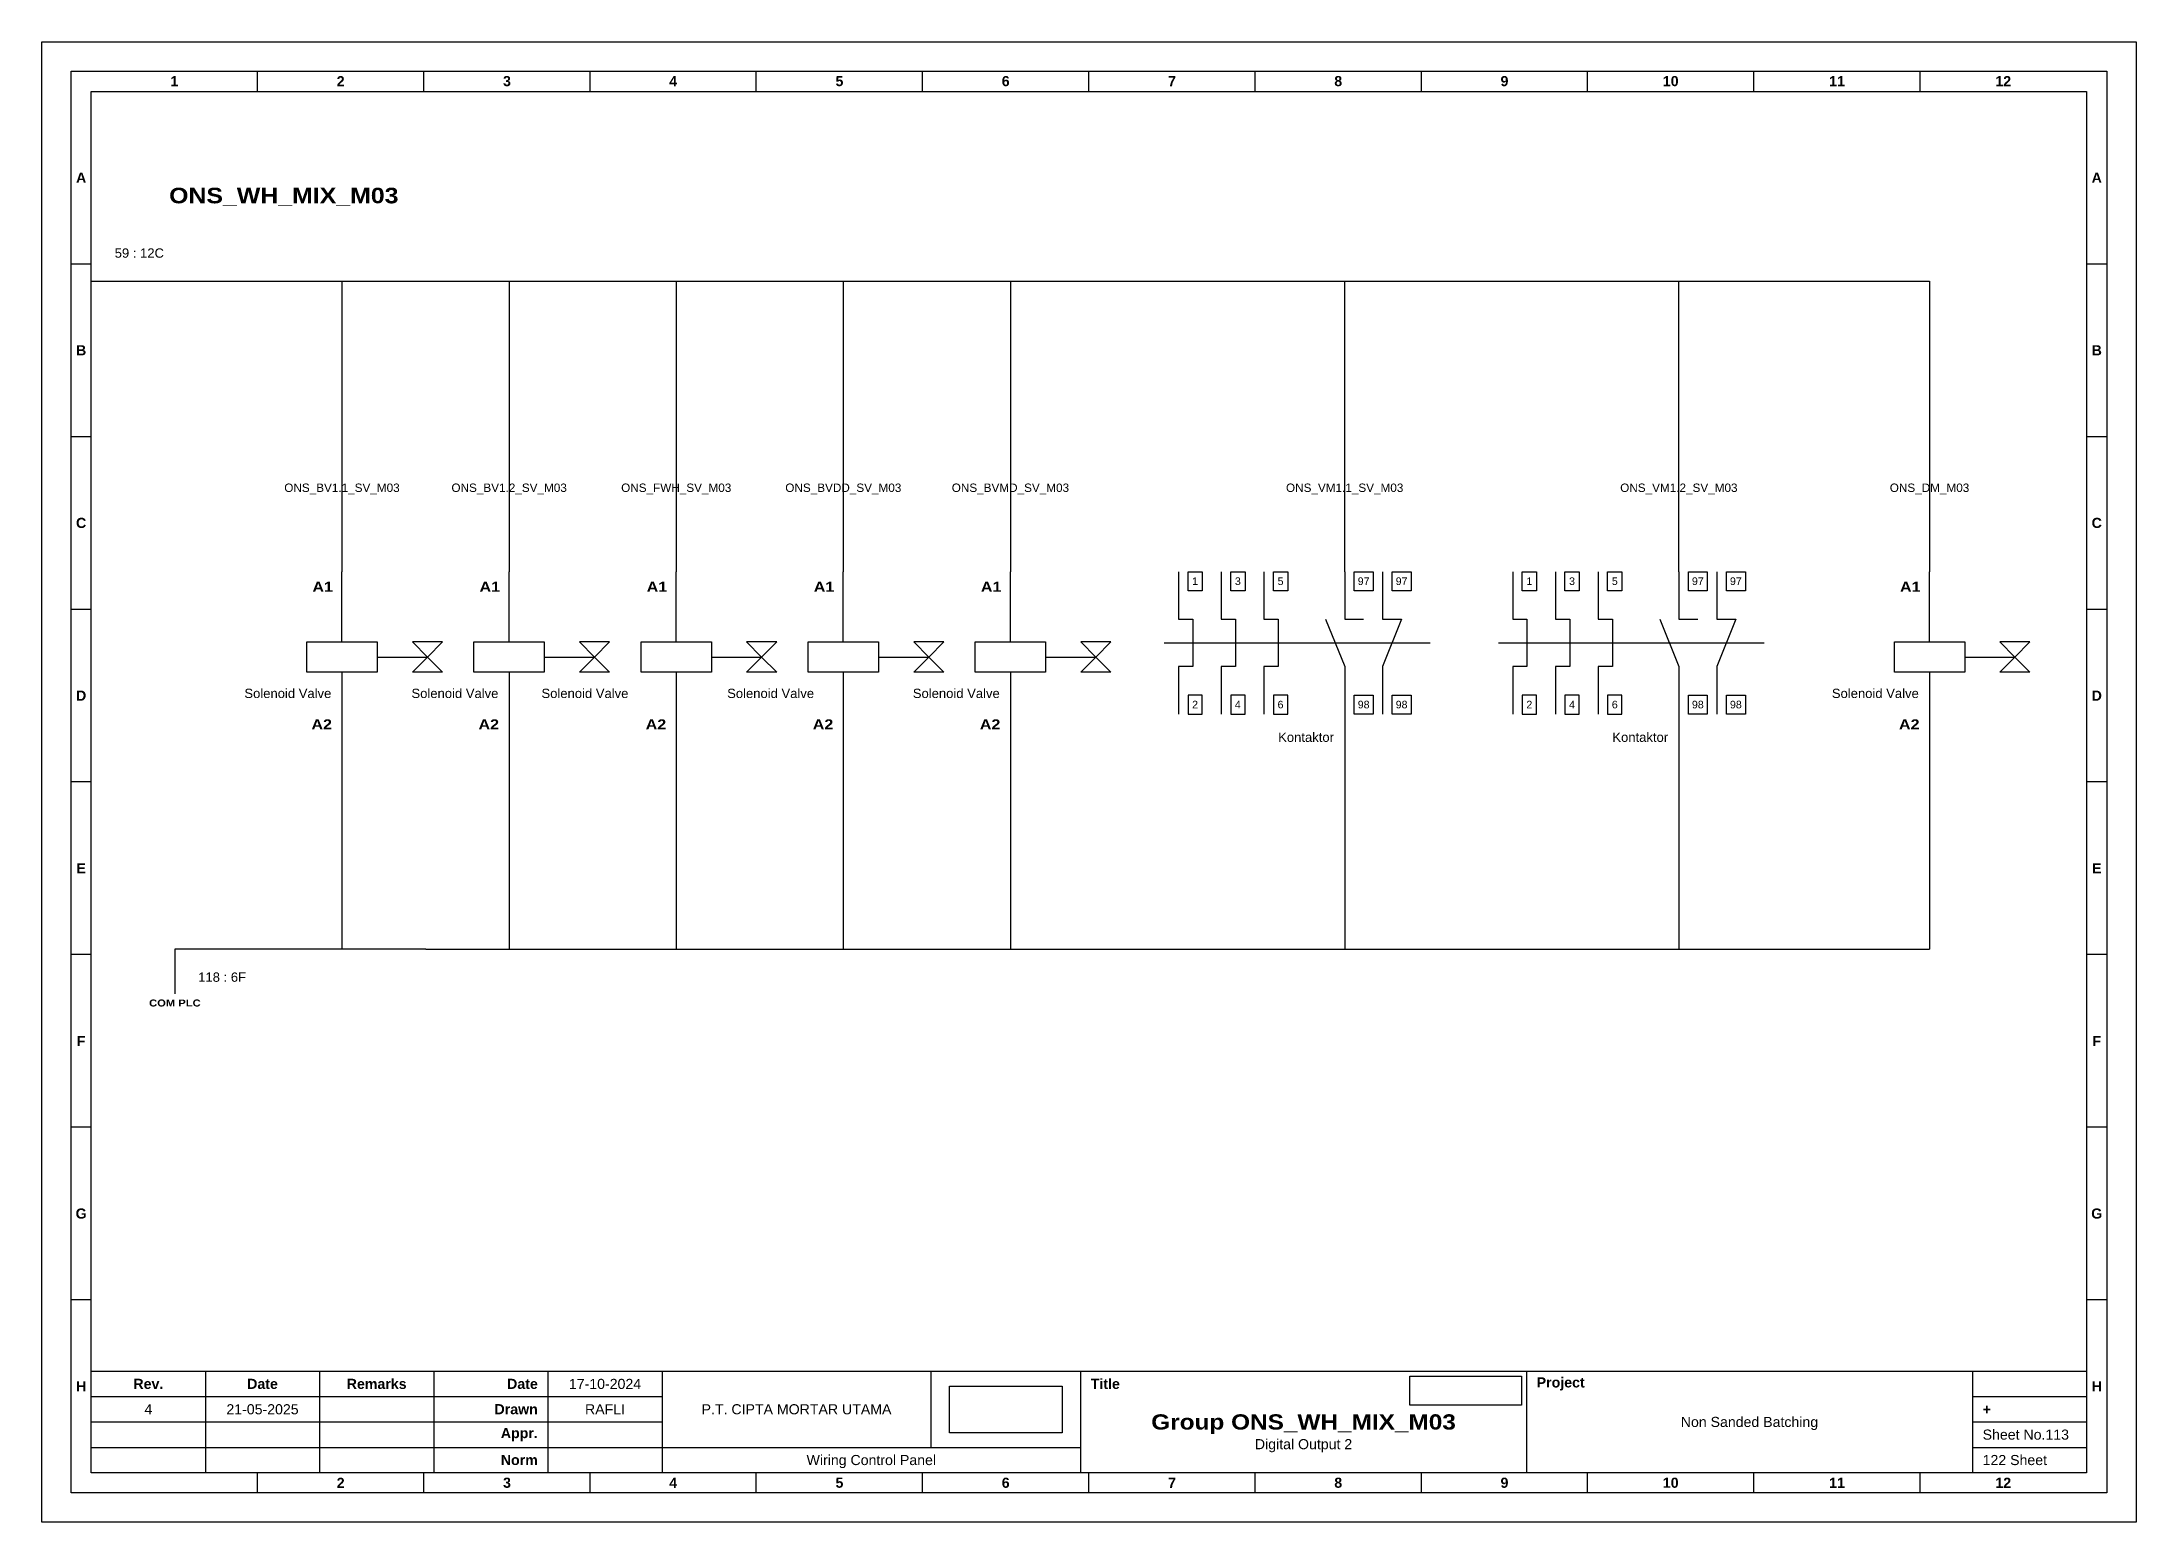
# Model space of a CAD drawing. Header units: centimetres. Extents: x 960 to 2473, y 652 to 2370.
# Drawn here: x 1270.4 to 1539.7, y 890.1 to 1080.5 of the extents above; entities that cross this region are included whole.
import ezdxf
from ezdxf.enums import TextEntityAlignment as Align

# ---------------------------------------------------------------- set-up
doc = ezdxf.new("R2010")
doc.units = ezdxf.units.CM
doc.header["$MEASUREMENT"] = 0
doc.styles.add('Bold', font='ariblk.ttf', dxfattribs={"height": 25.4})
doc.styles.get("Standard").update_dxf_attribs({"font": 'arial.ttf'})
picture_1 = doc.add_image_def('image1.png', size_in_pixel=(2048, 847))
picture_2 = doc.add_image_def('image2.png', size_in_pixel=(2092, 542))

msp = doc.modelspace()

# ---------------------------------------------------------------- texts
at = {"ltscale": 500, "style": 'Bold'}
msp.add_text('ONS_WH_MIX_M03', height=2, dxfattribs=at).set_placement((1286.76, 1059.7))
at = {"ltscale": 500}
for s, p in [('59 : 12C', (1279.76, 1053.9)), ('118 : 6F', (1290.5, 960.76))]:
    msp.add_text(s, height=1.2, dxfattribs=at).set_placement(p, align=Align.TOP_LEFT)
at = {"ltscale": 50}
for s, p in [('ONS_BV1.1_SV_M03', (1308.99, 1023.11)), ('ONS_BV1.2_SV_M03', (1330.49, 1023.11)), ('ONS_FWH_SV_M03', (1351.98, 1023.11)), ('ONS_BVDD_SV_M03', (1373.47, 1023.11)), ('ONS_BVMD_SV_M03', (1394.96, 1023.11)), ('ONS_VM1.1_SV_M03', (1437.95, 1023.11)), ('ONS_VM1.2_SV_M03', (1480.93, 1023.11)), ('ONS_DM_M03', (1513.17, 1023.11))]:
    msp.add_text(s, height=1.08, dxfattribs=at).set_placement(p, align=Align.MIDDLE_CENTER)
at = {"ltscale": 500, "style": 'Bold'}
for p in [(1307.83, 1011.02), (1329.32, 1011.02), (1350.82, 1011.02), (1372.31, 1011.02), (1393.8, 1011.02), (1512.01, 1011.02)]:
    msp.add_text('A1', height=1.292, dxfattribs=at).set_placement(p, align=Align.TOP_RIGHT)
at = {"ltscale": 500}
for s, p in [('1', (1418.71, 1011.09)), ('3', (1424.21, 1011.09)), ('5', (1429.7, 1011.09)), ('97', (1440.39, 1011.09)), ('97', (1445.27, 1011.09)), ('1', (1461.7, 1011.09)), ('3', (1467.19, 1011.09)), ('5', (1472.69, 1011.09)), ('97', (1483.37, 1011.09)), ('97', (1488.26, 1011.09)), ('2', (1418.71, 995.22)), ('4', (1424.21, 995.22)), ('6', (1429.7, 995.22)), ('98', (1440.39, 995.22)), ('98', (1445.27, 995.22)), ('2', (1461.7, 995.22)), ('4', (1467.19, 995.22)), ('6', (1472.69, 995.22)), ('98', (1483.37, 995.22)), ('98', (1488.26, 995.22))]:
    msp.add_text(s, height=0.977, dxfattribs=at).set_placement(p, align=Align.MIDDLE_CENTER)
at = {"ltscale": 50}
for s, p in [('Solenoid Valve', (1307.62, 995.7)), ('Solenoid Valve', (1329.11, 995.7)), ('Solenoid Valve', (1345.83, 995.7)), ('Solenoid Valve', (1369.71, 995.7)), ('Solenoid Valve', (1393.59, 995.7)), ('Solenoid Valve', (1511.79, 995.7)), ('Kontaktor', (1436.57, 990.06)), ('Kontaktor', (1479.55, 990.06))]:
    msp.add_text(s, height=1.2, dxfattribs=at).set_placement(p, align=Align.BOTTOM_RIGHT)
at = {"ltscale": 500, "style": 'Bold'}
for p in [(1307.7, 991.64), (1329.19, 991.64), (1350.69, 991.64), (1372.18, 991.64), (1393.67, 991.64), (1511.88, 991.64)]:
    msp.add_text('A2', height=1.292, dxfattribs=at).set_placement(p, align=Align.BOTTOM_RIGHT)
at = {"ltscale": 50, "style": 'Bold'}
msp.add_text('COM PLC', height=0.9, dxfattribs=at).set_placement((1287.5, 957.28), align=Align.TOP_CENTER)

# ---------------------------------------------------------------- blocks, each defined once
blk = doc.blocks.new('KOP MU PROJECT')
at = {"color": 6, "ltscale": 50}
for p, q in [((27.74, 184.05), (27.74, 186.66)), ((49.13, 184.05), (49.13, 186.66)), ((70.51, 184.05), (70.51, 186.66)), ((91.89, 184.05), (91.89, 186.66)), ((113.27, 184.05), (113.27, 186.66)), ((134.66, 184.05), (134.66, 186.66)), ((156.04, 184.05), (156.04, 186.66)), ((177.42, 184.05), (177.42, 186.66)), ((198.8, 184.05), (198.8, 186.66)), ((220.19, 184.05), (220.19, 186.66)), ((241.57, 184.05), (241.57, 186.66)), ((6.36, 161.84), (3.75, 161.84)), ((265.59, 161.84), (262.98, 161.84)), ((6.36, 139.63), (3.75, 139.63)), ((265.59, 139.63), (262.98, 139.63)), ((6.36, 117.42), (3.75, 117.42)), ((265.59, 117.42), (262.98, 117.42)), ((6.36, 95.22), (3.75, 95.22)), ((265.59, 95.22), (262.98, 95.22)), ((6.36, 73.01), (3.75, 73.01)), ((265.59, 73.01), (262.98, 73.01)), ((6.36, 50.8), (3.75, 50.8)), ((265.59, 50.8), (262.98, 50.8)), ((6.36, 28.59), (3.75, 28.59)), ((265.59, 28.59), (262.98, 28.59)), ((27.74, 3.75), (27.74, 6.36)), ((49.13, 3.75), (49.13, 6.36)), ((70.51, 3.75), (70.51, 6.36)), ((91.89, 3.75), (91.89, 6.36)), ((113.27, 3.75), (113.27, 6.36)), ((134.66, 3.75), (134.66, 6.36)), ((156.04, 3.75), (156.04, 6.36)), ((177.42, 3.75), (177.42, 6.36)), ((198.8, 3.75), (198.8, 6.36)), ((220.19, 3.75), (220.19, 6.36)), ((241.57, 3.75), (241.57, 6.36))]:
    blk.add_line(p, q, dxfattribs=at)
at = {"ltscale": 50}
for p, q in [((6.36, 19.41), (262.98, 19.41)), ((21.04, 19.41), (21.04, 6.36)), ((35.72, 19.41), (35.72, 6.36)), ((50.41, 19.41), (50.41, 6.36)), ((65.09, 19.41), (65.09, 6.36)), ((79.77, 19.41), (79.77, 6.36)), ((114.35, 19.41), (114.35, 9.62)), ((133.6, 19.41), (133.6, 6.36)), ((190.95, 19.41), (190.95, 6.36)), ((248.3, 19.41), (248.3, 6.36)), ((6.36, 16.15), (79.77, 16.15)), ((248.3, 16.15), (262.98, 16.15)), ((6.36, 12.89), (79.77, 12.89)), ((248.3, 12.89), (262.98, 12.89)), ((6.36, 9.62), (133.6, 9.62)), ((248.3, 9.62), (262.98, 9.62))]:
    blk.add_line(p, q, dxfattribs=at)
at = {"color": 1, "ltscale": 50}
blk.add_lwpolyline([(269.34, 0), (0, 0), (0, 190.41), (269.34, 190.41)], close=True, dxfattribs=at)
at = {"color": 6, "ltscale": 50}
for points in [[(265.59, 3.75), (3.75, 3.75), (3.75, 186.66), (265.59, 186.66)], [(262.98, 6.36), (6.36, 6.36), (6.36, 184.05), (262.98, 184.05)]]:
    blk.add_lwpolyline(points, close=True, dxfattribs=at)
at = {"ltscale": 50, "char_height": 1.305, "attachment_point": 4}
for s, width, heights, insert in [('\\pxqc;{\\fArial|b1|i0|c0|p34;1}', 21.3825, [2.51], (6.36, 185.36)), ('\\pxqc;{\\fArial|b1|i0|c0|p34;2}', 21.3825, [2.51], (27.74, 185.36)), ('\\pxqc;{\\fArial|b1|i0|c0|p34;3}', 21.3825, [2.51], (49.13, 185.36)), ('\\pxqc;{\\fArial|b1|i0|c0|p34;4}', 21.3825, [2.51], (70.51, 185.36)), ('\\pxqc;{\\fArial|b1|i0|c0|p34;5}', 21.3825, [2.51], (91.89, 185.36)), ('\\pxqc;{\\fArial|b1|i0|c0|p34;6}', 21.3825, [2.51], (113.27, 185.36)), ('\\pxqc;{\\fArial|b1|i0|c0|p34;7}', 21.3825, [2.51], (134.66, 185.36)), ('\\pxqc;{\\fArial|b1|i0|c0|p34;8}', 21.3825, [2.51], (156.04, 185.36)), ('\\pxqc;{\\fArial|b1|i0|c0|p34;9}', 21.3825, [2.51], (177.42, 185.36)), ('\\pxqc;{\\fArial|b1|i0|c0|p34;10}', 21.3825, [2.51], (198.8, 185.36)), ('\\pxqc;{\\fArial|b1|i0|c0|p34;11}', 21.3825, [2.51], (220.19, 185.36)), ('\\pxqc;{\\fArial|b1|i0|c0|p34;12}', 21.3825, [2.51], (241.57, 185.36)), ('\\pxqc;{\\fArial|b1|i0|c0|p34;A}', 2.61, [2.51], (3.75, 172.95)), ('\\pxqc;{\\fArial|b1|i0|c0|p34;A}', 2.61, [2.51], (262.98, 172.95)), ('\\pxqc;{\\fArial|b1|i0|c0|p34;B}', 2.61, [2.51], (3.75, 150.74)), ('\\pxqc;{\\fArial|b1|i0|c0|p34;B}', 2.61, [2.51], (262.98, 150.74)), ('\\pxqc;{\\fArial|b1|i0|c0|p34;C}', 2.61, [2.51], (3.75, 128.53)), ('\\pxqc;{\\fArial|b1|i0|c0|p34;C}', 2.61, [2.51], (262.98, 128.53)), ('\\pxqc;{\\fArial|b1|i0|c0|p34;D}', 2.61, [2.51], (3.75, 106.32)), ('\\pxqc;{\\fArial|b1|i0|c0|p34;D}', 2.61, [2.51], (262.98, 106.32)), ('\\pxqc;{\\fArial|b1|i0|c0|p34;E}', 2.61, [2.51], (3.75, 84.11)), ('\\pxqc;{\\fArial|b1|i0|c0|p34;E}', 2.61, [2.51], (262.98, 84.11)), ('\\pxqc;{\\fArial|b1|i0|c0|p34;F}', 2.61, [2.51], (3.75, 61.9)), ('\\pxqc;{\\fArial|b1|i0|c0|p34;F}', 2.61, [2.51], (262.98, 61.9)), ('\\pxqc;{\\fArial|b1|i0|c0|p34;G}', 2.61, [2.51], (3.75, 39.69)), ('\\pxqc;{\\fArial|b1|i0|c0|p34;G}', 2.61, [2.51], (262.98, 39.69)), ('\\pxqc;{\\fArial|b1|i0|c0|p34;H}', 2.61, [2.51], (3.75, 17.47)), ('\\pxqc;{\\fArial|b1|i0|c0|p34;Rev.}', 14.6811, [2.88], (6.36, 17.78)), ('\\pxqc;{\\fArial|b1|i0|c0|p34;Date}', 14.6811, [2.88], (21.04, 17.78)), ('\\pxqc;{\\fArial|b1|i0|c0|p34;Remarks}', 14.6811, [2.88], (35.72, 17.78)), ('\\pxqr;{\\fArial|b1|i0|c0|p34;Date}', 13.3761, [2.88], (50.41, 17.78)), ('\\pxql;{\\fArial|b1|i0|c0|p34;Title}', 50.2419, [2.88], (134.9, 17.78)), ('\\pxql;{\\fArial|b1|i0|c0|p34;Project}', 50.2419, [2.88], (192.25, 17.78)), ('\\pxqc;{\\fArial|b1|i0|c0|p34;H}', 2.61, [2.51], (262.98, 17.47)), ('\\pxqr;{\\fArial|b1|i0|c0|p34;Drawn}', 13.3761, [2.88], (50.41, 14.52)), ('\\pxql;{\\fArial|b1|i0|c0|p34;+}', 14.6811, [2.88], (249.61, 14.52)), ('\\pxqr;{\\fArial|b1|i0|c0|p34;Appr.}', 13.3761, [2.88], (50.41, 11.26)), ('\\pxqr;{\\fArial|b1|i0|c0|p34;Norm}', 13.3761, [2.88], (50.41, 7.99)), ('\\pxqc;{\\fArial|b1|i0|c0|p34;2}', 21.3825, [2.51], (27.74, 5.06)), ('\\pxqc;{\\fArial|b1|i0|c0|p34;3}', 21.3825, [2.51], (49.13, 5.06)), ('\\pxqc;{\\fArial|b1|i0|c0|p34;4}', 21.3825, [2.51], (70.51, 5.06)), ('\\pxqc;{\\fArial|b1|i0|c0|p34;5}', 21.3825, [2.51], (91.89, 5.06)), ('\\pxqc;{\\fArial|b1|i0|c0|p34;6}', 21.3825, [2.51], (113.27, 5.06)), ('\\pxqc;{\\fArial|b1|i0|c0|p34;7}', 21.3825, [2.51], (134.66, 5.06)), ('\\pxqc;{\\fArial|b1|i0|c0|p34;8}', 21.3825, [2.51], (156.04, 5.06)), ('\\pxqc;{\\fArial|b1|i0|c0|p34;9}', 21.3825, [2.51], (177.42, 5.06)), ('\\pxqc;{\\fArial|b1|i0|c0|p34;10}', 21.3825, [2.51], (198.8, 5.06)), ('\\pxqc;{\\fArial|b1|i0|c0|p34;11}', 21.3825, [2.51], (220.19, 5.06)), ('\\pxqc;{\\fArial|b1|i0|c0|p34;12}', 21.3825, [2.51], (241.57, 5.06))]:
    blk.add_mtext_dynamic_manual_height_columns(s, width=width, gutter_width=0.0326, heights=heights, dxfattribs=dict(at, insert=insert))
at = {"ltscale": 50}
for tag, p in [('DATECREATED', (72.43, 17.78)), ('REV', (13.7, 14.52)), ('REVDATE', (28.38, 14.52)), ('REMARKS', (43.06, 14.52)), ('DRAWN', (72.43, 14.52)), ('COMPANY', (97.06, 14.52)), ('PROJECT', (219.62, 12.89)), ('APPR', (72.43, 11.26)), ('NORM', (72.43, 7.99)), ('DRAWINGCATEGORY', (106.68, 7.99)), ('DESCRIPTION', (162.27, 10.03))]:
    blk.add_attdef(tag, text='', height=1.3, dxfattribs=at).set_placement(p, align=Align.MIDDLE_CENTER)
at = {"ltscale": 50, "style": 'Bold'}
blk.add_attdef('TITLE', text='', height=1.96, dxfattribs=at).set_placement((162.27, 12.89), align=Align.MIDDLE_CENTER)
at = {"ltscale": 50}
for tag, p in [('SHEETNUMBER', (249.61, 11.26)), ('TOTALSHEET', (249.61, 7.99))]:
    blk.add_attdef(tag, text='', height=1.3, dxfattribs=at).set_placement(p, align=Align.MIDDLE_LEFT)
image = blk.add_image(picture_1, insert=(116.72, 11.48), size_in_units=(14.5, 6), dxfattribs=at)
image.dxf.flags = 15
image = blk.add_image(picture_2, insert=(175.94, 15.04), size_in_units=(14.36, 3.72), dxfattribs=at)
image.dxf.flags = 15

# ---------------------------------------------------------------- linework, layer by layer
at = {"color": 146, "ltscale": 50, "true_color": 0x105689}
for p, q in [((1276.76, 1049.7), (1298.25, 1049.7)), ((1298.25, 1049.7), (1319.74, 1049.7)), ((1308.99, 1049.7), (1308.99, 1012.31)), ((1319.74, 1049.7), (1341.23, 1049.7)), ((1330.49, 1049.7), (1330.49, 1012.31)), ((1341.23, 1049.7), (1362.72, 1049.7)), ((1351.98, 1049.7), (1351.98, 1012.31)), ((1362.72, 1049.7), (1384.22, 1049.7)), ((1373.47, 1049.7), (1373.47, 1012.31)), ((1384.22, 1049.7), (1405.71, 1049.7)), ((1394.96, 1049.7), (1394.96, 1012.31)), ((1405.71, 1049.7), (1427.2, 1049.7)), ((1427.2, 1049.7), (1448.69, 1049.7)), ((1437.95, 1012.31), (1437.95, 1049.7)), ((1448.69, 1049.7), (1470.18, 1049.7)), ((1470.18, 1049.7), (1513.17, 1049.7)), ((1480.93, 1012.31), (1480.93, 1049.7)), ((1513.17, 1049.7), (1513.17, 1012.31)), ((1437.95, 994), (1437.95, 963.76)), ((1480.93, 994), (1480.93, 963.76)), ((1308.99, 990.62), (1308.99, 963.76)), ((1330.49, 990.34), (1330.49, 963.76)), ((1351.98, 990.34), (1351.98, 963.76)), ((1373.47, 990.34), (1373.47, 963.76)), ((1394.96, 990.34), (1394.96, 963.76)), ((1513.17, 990.34), (1513.17, 963.76)), ((1319.78, 963.76), (1287.5, 963.76)), ((1287.5, 963.76), (1287.5, 960.88)), ((1319.78, 963.76), (1362.8, 963.76)), ((1362.8, 963.76), (1362.8, 963.76)), ((1362.8, 963.76), (1405.82, 963.76)), ((1405.82, 963.76), (1513.17, 963.76)), ((1287.5, 960.88), (1287.5, 958))]:
    msp.add_line(p, q, dxfattribs=at)
at = {"ltscale": 50}
for p, q in [((1308.99, 1003.27), (1308.99, 1012.31)), ((1330.49, 1003.27), (1330.49, 1012.31)), ((1351.98, 1003.27), (1351.98, 1012.31)), ((1373.47, 1003.27), (1373.47, 1012.31)), ((1394.96, 1003.27), (1394.96, 1012.31)), ((1437.95, 1012.31), (1437.95, 1006.21)), ((1442.83, 1012.31), (1442.83, 1006.21)), ((1480.93, 1012.31), (1480.93, 1006.21)), ((1485.81, 1012.31), (1485.81, 1006.21)), ((1513.17, 1003.27), (1513.17, 1012.31)), ((1414.75, 1003.16), (1448.94, 1003.16)), ((1457.73, 1003.16), (1491.92, 1003.16)), ((1308.99, 999.39), (1308.99, 990.34)), ((1313.52, 1001.33), (1319.98, 1001.33)), ((1330.49, 999.39), (1330.49, 990.34)), ((1335.01, 1001.33), (1341.47, 1001.33)), ((1351.98, 999.39), (1351.98, 990.34)), ((1356.5, 1001.33), (1362.96, 1001.33)), ((1373.47, 999.39), (1373.47, 990.34)), ((1377.99, 1001.33), (1384.46, 1001.33)), ((1394.96, 999.39), (1394.96, 990.34)), ((1399.49, 1001.33), (1405.95, 1001.33)), ((1437.95, 1000.1), (1437.95, 994)), ((1442.83, 1000.1), (1442.83, 994)), ((1480.93, 1000.1), (1480.93, 994)), ((1485.81, 1000.1), (1485.81, 994)), ((1513.17, 999.39), (1513.17, 990.34)), ((1517.69, 1001.33), (1524.15, 1001.33))]:
    msp.add_line(p, q, dxfattribs=at)
at = {"color": 1, "ltscale": 50}
for points in [[(1416.58, 1012.31), (1416.58, 1006.21), (1418.41, 1006.21), (1418.41, 1000.1), (1416.58, 1000.1), (1416.58, 994)], [(1422.07, 1012.31), (1422.07, 1006.21), (1423.9, 1006.21), (1423.9, 1000.1), (1422.07, 1000.1), (1422.07, 994)], [(1427.57, 1012.31), (1427.57, 1006.21), (1429.4, 1006.21), (1429.4, 1000.1), (1427.57, 1000.1), (1427.57, 994)], [(1459.56, 1012.31), (1459.56, 1006.21), (1461.39, 1006.21), (1461.39, 1000.1), (1459.56, 1000.1), (1459.56, 994)], [(1465.06, 1012.31), (1465.06, 1006.21), (1466.89, 1006.21), (1466.89, 1000.1), (1465.06, 1000.1), (1465.06, 994)], [(1470.55, 1012.31), (1470.55, 1006.21), (1472.38, 1006.21), (1472.38, 1000.1), (1470.55, 1000.1), (1470.55, 994)]]:
    msp.add_lwpolyline(points, dxfattribs=at)
at = {"ltscale": 50}
for points in [[(1417.8, 1012.31), (1419.63, 1012.31), (1419.63, 1009.87), (1417.8, 1009.87)], [(1423.29, 1012.31), (1425.13, 1012.31), (1425.13, 1009.87), (1423.29, 1009.87)], [(1428.79, 1012.31), (1430.62, 1012.31), (1430.62, 1009.87), (1428.79, 1009.87)], [(1439.17, 1012.31), (1441.61, 1012.31), (1441.61, 1009.87), (1439.17, 1009.87)], [(1444.05, 1012.31), (1446.49, 1012.31), (1446.49, 1009.87), (1444.05, 1009.87)], [(1460.78, 1012.31), (1462.61, 1012.31), (1462.61, 1009.87), (1460.78, 1009.87)], [(1466.28, 1012.31), (1468.11, 1012.31), (1468.11, 1009.87), (1466.28, 1009.87)], [(1471.77, 1012.31), (1473.6, 1012.31), (1473.6, 1009.87), (1471.77, 1009.87)], [(1482.15, 1012.31), (1484.59, 1012.31), (1484.59, 1009.87), (1482.15, 1009.87)], [(1487.04, 1012.31), (1489.48, 1012.31), (1489.48, 1009.87), (1487.04, 1009.87)], [(1304.47, 1003.27), (1313.52, 1003.27), (1313.52, 999.39), (1304.47, 999.39)], [(1319.98, 1001.33), (1321.92, 1003.27), (1318.04, 1003.27)], [(1325.96, 1003.27), (1335.01, 1003.27), (1335.01, 999.39), (1325.96, 999.39)], [(1341.47, 1001.33), (1343.41, 1003.27), (1339.53, 1003.27)], [(1347.46, 1003.27), (1356.5, 1003.27), (1356.5, 999.39), (1347.46, 999.39)], [(1362.96, 1001.33), (1364.9, 1003.27), (1361.02, 1003.27)], [(1368.95, 1003.27), (1377.99, 1003.27), (1377.99, 999.39), (1368.95, 999.39)], [(1384.46, 1001.33), (1386.39, 1003.27), (1382.52, 1003.27)], [(1390.44, 1003.27), (1399.49, 1003.27), (1399.49, 999.39), (1390.44, 999.39)], [(1405.95, 1001.33), (1407.89, 1003.27), (1404.01, 1003.27)], [(1508.65, 1003.27), (1517.69, 1003.27), (1517.69, 999.39), (1508.65, 999.39)], [(1524.15, 1001.33), (1526.09, 1003.27), (1522.21, 1003.27)], [(1319.98, 1001.33), (1321.92, 999.39), (1318.04, 999.39)], [(1341.47, 1001.33), (1343.41, 999.39), (1339.53, 999.39)], [(1362.96, 1001.33), (1364.9, 999.39), (1361.02, 999.39)], [(1384.46, 1001.33), (1386.39, 999.39), (1382.52, 999.39)], [(1405.95, 1001.33), (1407.89, 999.39), (1404.01, 999.39)], [(1524.15, 1001.33), (1526.09, 999.39), (1522.21, 999.39)], [(1417.8, 994), (1419.63, 994), (1419.63, 996.44), (1417.8, 996.44)], [(1423.29, 994), (1425.13, 994), (1425.13, 996.44), (1423.29, 996.44)], [(1428.79, 994), (1430.62, 994), (1430.62, 996.44), (1428.79, 996.44)], [(1439.17, 996.44), (1441.61, 996.44), (1441.61, 994), (1439.17, 994)], [(1444.05, 996.44), (1446.49, 996.44), (1446.49, 994), (1444.05, 994)], [(1460.78, 994), (1462.61, 994), (1462.61, 996.44), (1460.78, 996.44)], [(1466.28, 994), (1468.11, 994), (1468.11, 996.44), (1466.28, 996.44)], [(1471.77, 994), (1473.6, 994), (1473.6, 996.44), (1471.77, 996.44)], [(1482.15, 996.44), (1484.59, 996.44), (1484.59, 994), (1482.15, 994)], [(1487.04, 996.44), (1489.48, 996.44), (1489.48, 994), (1487.04, 994)]]:
    msp.add_lwpolyline(points, close=True, dxfattribs=at)
for points in [[(1435.5, 1006.21), (1437.95, 1000.1)], [(1437.95, 1006.21), (1440.39, 1006.21)], [(1442.83, 1006.21), (1445.27, 1006.21), (1442.83, 1000.1)], [(1478.49, 1006.21), (1480.93, 1000.1)], [(1480.93, 1006.21), (1483.37, 1006.21)], [(1485.81, 1006.21), (1488.26, 1006.21), (1485.81, 1000.1)]]:
    msp.add_lwpolyline(points, dxfattribs=at)

# ---------------------------------------------------------------- block references
msp.add_blockref('KOP MU PROJECT', (1270.39, 890.05)).add_auto_attribs({'DESCRIPTION': 'Digital Output 2', 'TITLE': 'Group ONS_WH_MIX_M03', 'PROJECT': 'Non Sanded Batching', 'COMPANY': 'P.T. CIPTA MORTAR UTAMA', 'DRAWINGCATEGORY': 'Wiring Control Panel', 'DRAWN': 'RAFLI', 'DATECREATED': '17-10-2024', 'REVDATE': '21-05-2025', 'REV': '4', 'SHEETNUMBER': 'Sheet No.113', 'TOTALSHEET': '122 Sheet'})

msp.set_redraw_order([(e.dxf.handle, doc.entitydb.next_handle()) for e in msp.query("TEXT MTEXT ATTDEF DIMENSION ARC_DIMENSION")])  # texts and dimensions are drawn at this point

doc.saveas('drawing.dxf')
